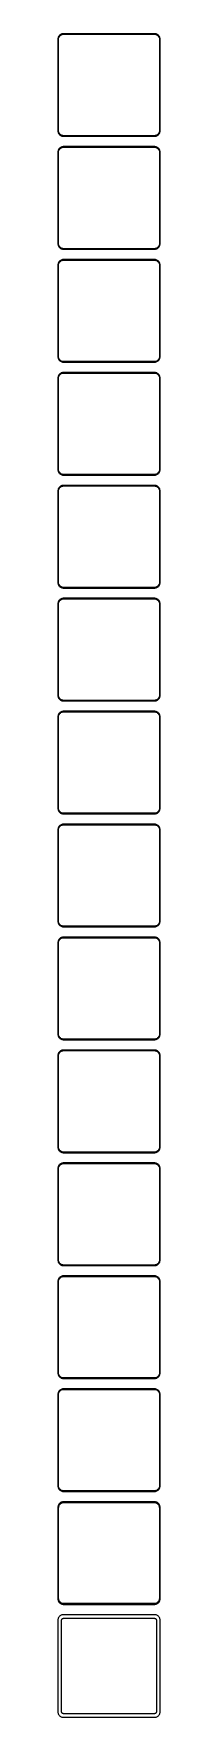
# Model space of a CAD drawing. Header units: metres. Extents: x -45 to 45, y 1440 to 2916.
import ezdxf

# ---------------------------------------------------------------- set-up
doc = ezdxf.new("R2010")
doc.units = ezdxf.units.M

msp = doc.modelspace()

# ---------------------------------------------------------------- linework, layer by layer
for p, q in [((-44.9606, 2911.63), (-45, 2911)), ((-45, 2911), (-45, 2831)), ((-44.8429, 2912.24), (-44.9606, 2911.63)), ((-44.6489, 2912.84), (-44.8429, 2912.24)), ((-44.3815, 2913.41), (-44.6489, 2912.84)), ((-44.5, 2910.75), (-44.4625, 2911.35)), ((-44.5, 2831.25), (-44.5, 2910.75)), ((-44.4625, 2911.35), (-44.3508, 2911.93)), ((-44.0451, 2913.94), (-44.3815, 2913.41)), ((-44.3508, 2911.93), (-44.1664, 2912.5)), ((-44.1664, 2912.5), (-43.9124, 2913.04)), ((-43.6448, 2914.42), (-44.0451, 2913.94)), ((-43.9124, 2913.04), (-43.5928, 2913.54)), ((-43.1871, 2914.85), (-43.6448, 2914.42)), ((-43.5928, 2913.54), (-43.2126, 2914)), ((-43.2126, 2914), (-42.7778, 2914.41)), ((-42.6791, 2915.22), (-43.1871, 2914.85)), ((-42.7778, 2914.41), (-42.2952, 2914.76)), ((-42.1289, 2915.52), (-42.6791, 2915.22)), ((-42.2952, 2914.76), (-41.7724, 2915.05)), ((-41.5451, 2915.76), (-42.1289, 2915.52)), ((-41.7724, 2915.05), (-41.2178, 2915.27)), ((-40.9369, 2915.91), (-41.5451, 2915.76)), ((-41.2178, 2915.27), (-40.6401, 2915.42)), ((-40.3139, 2915.99), (-40.9369, 2915.91)), ((-40.6401, 2915.42), (-40.0482, 2915.49)), ((40.3139, 2915.99), (-40.3139, 2915.99)), ((-40.0482, 2915.49), (40.0482, 2915.49)), ((40.0482, 2915.49), (40.6401, 2915.42)), ((40.9369, 2915.91), (40.3139, 2915.99)), ((40.6401, 2915.42), (41.2178, 2915.27)), ((41.5451, 2915.76), (40.9369, 2915.91)), ((41.2178, 2915.27), (41.7724, 2915.05)), ((42.1289, 2915.52), (41.5451, 2915.76)), ((41.7724, 2915.05), (42.2952, 2914.76)), ((42.6791, 2915.22), (42.1289, 2915.52)), ((42.2952, 2914.76), (42.7778, 2914.41)), ((43.1871, 2914.85), (42.6791, 2915.22)), ((42.7778, 2914.41), (43.2126, 2914)), ((43.6448, 2914.42), (43.1871, 2914.85)), ((43.2126, 2914), (43.5928, 2913.54)), ((43.5928, 2913.54), (43.9124, 2913.04)), ((44.0451, 2913.94), (43.6448, 2914.42)), ((43.9124, 2913.04), (44.1664, 2912.5)), ((44.3815, 2913.41), (44.0451, 2913.94)), ((44.1664, 2912.5), (44.3508, 2911.93)), ((44.3508, 2911.93), (44.4625, 2911.35)), ((44.6489, 2912.84), (44.3815, 2913.41)), ((44.4625, 2911.35), (44.5, 2910.75)), ((44.5, 2910.75), (44.5, 2831.25)), ((44.8429, 2912.24), (44.6489, 2912.84)), ((44.9606, 2911.63), (44.8429, 2912.24)), ((45, 2911), (44.9606, 2911.63)), ((45, 2831), (45, 2911)), ((-45, 2831), (-44.9606, 2830.37)), ((-44.9606, 2830.37), (-44.8429, 2829.76)), ((-44.8429, 2829.76), (-44.6489, 2829.16)), ((-44.6489, 2829.16), (-44.3815, 2828.59)), ((-44.4625, 2830.65), (-44.5, 2831.25)), ((-44.3508, 2830.07), (-44.4625, 2830.65)), ((-44.3815, 2828.59), (-44.0451, 2828.06)), ((-44.1664, 2829.5), (-44.3508, 2830.07)), ((-43.9124, 2828.96), (-44.1664, 2829.5)), ((-44.0451, 2828.06), (-43.6448, 2827.58)), ((-43.5928, 2828.46), (-43.9124, 2828.96)), ((-43.6448, 2827.58), (-43.1871, 2827.15)), ((-43.2126, 2828), (-43.5928, 2828.46)), ((-42.7778, 2827.59), (-43.2126, 2828)), ((-43.1871, 2827.15), (-42.6791, 2826.78)), ((-42.2952, 2827.24), (-42.7778, 2827.59)), ((-42.6791, 2826.78), (-42.1289, 2826.48)), ((-41.7724, 2826.95), (-42.2952, 2827.24)), ((-42.1289, 2826.48), (-41.5451, 2826.24)), ((-41.2178, 2826.73), (-41.7724, 2826.95)), ((-41.5451, 2826.24), (-40.9369, 2826.09)), ((-40.6401, 2826.58), (-41.2178, 2826.73)), ((-40.9369, 2826.09), (-40.3139, 2826.01)), ((-40.0482, 2826.51), (-40.6401, 2826.58)), ((-40.3139, 2826.01), (40.3139, 2826.01)), ((40.0482, 2826.51), (-40.0482, 2826.51)), ((40.6401, 2826.58), (40.0482, 2826.51)), ((40.3139, 2826.01), (40.9369, 2826.09)), ((41.2178, 2826.73), (40.6401, 2826.58)), ((40.9369, 2826.09), (41.5451, 2826.24)), ((41.7724, 2826.95), (41.2178, 2826.73)), ((41.5451, 2826.24), (42.1289, 2826.48)), ((42.2952, 2827.24), (41.7724, 2826.95)), ((42.1289, 2826.48), (42.6791, 2826.78)), ((42.7778, 2827.59), (42.2952, 2827.24)), ((42.6791, 2826.78), (43.1871, 2827.15)), ((43.2126, 2828), (42.7778, 2827.59)), ((43.1871, 2827.15), (43.6448, 2827.58)), ((43.5928, 2828.46), (43.2126, 2828)), ((43.9124, 2828.96), (43.5928, 2828.46)), ((43.6448, 2827.58), (44.0451, 2828.06)), ((44.1664, 2829.5), (43.9124, 2828.96)), ((44.0451, 2828.06), (44.3815, 2828.59)), ((44.3508, 2830.07), (44.1664, 2829.5)), ((44.4625, 2830.65), (44.3508, 2830.07)), ((44.3815, 2828.59), (44.6489, 2829.16)), ((44.5, 2831.25), (44.4625, 2830.65)), ((44.6489, 2829.16), (44.8429, 2829.76)), ((44.8429, 2829.76), (44.9606, 2830.37)), ((44.9606, 2830.37), (45, 2831)), ((-44.9606, 2812.63), (-45, 2812)), ((-45, 2812), (-45, 2732)), ((-44.8429, 2813.24), (-44.9606, 2812.63)), ((-44.6489, 2813.84), (-44.8429, 2813.24)), ((-44.3815, 2814.41), (-44.6489, 2813.84)), ((-44.5, 2811.75), (-44.4625, 2812.35)), ((-44.5, 2732.25), (-44.5, 2811.75)), ((-44.4625, 2812.35), (-44.3508, 2812.93)), ((-44.0451, 2814.94), (-44.3815, 2814.41)), ((-44.3508, 2812.93), (-44.1664, 2813.5)), ((-44.1664, 2813.5), (-43.9124, 2814.04)), ((-43.6448, 2815.42), (-44.0451, 2814.94)), ((-43.9124, 2814.04), (-43.5928, 2814.54)), ((-43.1871, 2815.85), (-43.6448, 2815.42)), ((-43.5928, 2814.54), (-43.2126, 2815)), ((-43.2126, 2815), (-42.7778, 2815.41)), ((-42.6791, 2816.22), (-43.1871, 2815.85)), ((-42.7778, 2815.41), (-42.2952, 2815.76)), ((-42.1289, 2816.52), (-42.6791, 2816.22)), ((-42.2952, 2815.76), (-41.7724, 2816.05)), ((-41.5451, 2816.76), (-42.1289, 2816.52)), ((-41.7724, 2816.05), (-41.2178, 2816.27)), ((-40.9369, 2816.91), (-41.5451, 2816.76)), ((-41.2178, 2816.27), (-40.6401, 2816.42)), ((-40.3139, 2816.99), (-40.9369, 2816.91)), ((-40.6401, 2816.42), (-40.0482, 2816.49)), ((40.3139, 2816.99), (-40.3139, 2816.99)), ((-40.0482, 2816.49), (40.0482, 2816.49)), ((40.0482, 2816.49), (40.6401, 2816.42)), ((40.9369, 2816.91), (40.3139, 2816.99)), ((40.6401, 2816.42), (41.2178, 2816.27)), ((41.5451, 2816.76), (40.9369, 2816.91)), ((41.2178, 2816.27), (41.7724, 2816.05)), ((42.1289, 2816.52), (41.5451, 2816.76)), ((41.7724, 2816.05), (42.2952, 2815.76)), ((42.6791, 2816.22), (42.1289, 2816.52)), ((42.2952, 2815.76), (42.7778, 2815.41)), ((43.1871, 2815.85), (42.6791, 2816.22)), ((42.7778, 2815.41), (43.2126, 2815)), ((43.6448, 2815.42), (43.1871, 2815.85)), ((43.2126, 2815), (43.5928, 2814.54)), ((43.5928, 2814.54), (43.9124, 2814.04)), ((44.0451, 2814.94), (43.6448, 2815.42)), ((43.9124, 2814.04), (44.1664, 2813.5)), ((44.3815, 2814.41), (44.0451, 2814.94)), ((44.1664, 2813.5), (44.3508, 2812.93)), ((44.3508, 2812.93), (44.4625, 2812.35)), ((44.6489, 2813.84), (44.3815, 2814.41)), ((44.4625, 2812.35), (44.5, 2811.75)), ((44.5, 2811.75), (44.5, 2732.25)), ((44.8429, 2813.24), (44.6489, 2813.84)), ((44.9606, 2812.63), (44.8429, 2813.24)), ((45, 2812), (44.9606, 2812.63)), ((45, 2732), (45, 2812)), ((-45, 2732), (-44.9606, 2731.37)), ((-44.9606, 2731.37), (-44.8429, 2730.76)), ((-44.8429, 2730.76), (-44.6489, 2730.16)), ((-44.4625, 2731.65), (-44.5, 2732.25)), ((-44.3508, 2731.07), (-44.4625, 2731.65)), ((-44.1664, 2730.5), (-44.3508, 2731.07)), ((44.3508, 2731.07), (44.1664, 2730.5)), ((44.4625, 2731.65), (44.3508, 2731.07)), ((44.5, 2732.25), (44.4625, 2731.65)), ((44.6489, 2730.16), (44.8429, 2730.76)), ((44.8429, 2730.76), (44.9606, 2731.37)), ((44.9606, 2731.37), (45, 2732)), ((-44.6489, 2730.16), (-44.3815, 2729.59)), ((-44.3815, 2729.59), (-44.0451, 2729.06)), ((-44.0451, 2715.94), (-44.3815, 2715.41)), ((-43.9124, 2729.96), (-44.1664, 2730.5)), ((-44.0451, 2729.06), (-43.6448, 2728.58)), ((-43.6448, 2716.42), (-44.0451, 2715.94)), ((-43.5928, 2729.46), (-43.9124, 2729.96)), ((-43.6448, 2728.58), (-43.1871, 2728.15)), ((-43.1871, 2716.85), (-43.6448, 2716.42)), ((-43.2126, 2729), (-43.5928, 2729.46)), ((-43.5928, 2715.54), (-43.2126, 2716)), ((-42.7778, 2728.59), (-43.2126, 2729)), ((-43.2126, 2716), (-42.7778, 2716.41)), ((-43.1871, 2728.15), (-42.6791, 2727.78)), ((-42.6791, 2717.22), (-43.1871, 2716.85)), ((-42.2952, 2728.24), (-42.7778, 2728.59)), ((-42.7778, 2716.41), (-42.2952, 2716.76)), ((-42.6791, 2727.78), (-42.1289, 2727.48)), ((-42.1289, 2717.52), (-42.6791, 2717.22)), ((-41.7724, 2727.95), (-42.2952, 2728.24)), ((-42.2952, 2716.76), (-41.7724, 2717.05)), ((-42.1289, 2727.48), (-41.5451, 2727.24)), ((-41.5451, 2717.76), (-42.1289, 2717.52)), ((-41.2178, 2727.73), (-41.7724, 2727.95)), ((-41.7724, 2717.05), (-41.2178, 2717.27)), ((-41.5451, 2727.24), (-40.9369, 2727.09)), ((-40.9369, 2717.91), (-41.5451, 2717.76)), ((-40.6401, 2727.58), (-41.2178, 2727.73)), ((-41.2178, 2717.27), (-40.6401, 2717.42)), ((-40.9369, 2727.09), (-40.3139, 2727.01)), ((-40.3139, 2717.99), (-40.9369, 2717.91)), ((-40.0482, 2727.51), (-40.6401, 2727.58)), ((-40.6401, 2717.42), (-40.0482, 2717.49)), ((-40.3139, 2727.01), (40.3139, 2727.01)), ((40.3139, 2717.99), (-40.3139, 2717.99)), ((40.0482, 2727.51), (-40.0482, 2727.51)), ((-40.0482, 2717.49), (40.0482, 2717.49)), ((40.6401, 2727.58), (40.0482, 2727.51)), ((40.0482, 2717.49), (40.6401, 2717.42)), ((40.3139, 2727.01), (40.9369, 2727.09)), ((40.9369, 2717.91), (40.3139, 2717.99)), ((41.2178, 2727.73), (40.6401, 2727.58)), ((40.6401, 2717.42), (41.2178, 2717.27)), ((40.9369, 2727.09), (41.5451, 2727.24)), ((41.5451, 2717.76), (40.9369, 2717.91)), ((41.7724, 2727.95), (41.2178, 2727.73)), ((41.2178, 2717.27), (41.7724, 2717.05)), ((41.5451, 2727.24), (42.1289, 2727.48)), ((42.1289, 2717.52), (41.5451, 2717.76)), ((42.2952, 2728.24), (41.7724, 2727.95)), ((41.7724, 2717.05), (42.2952, 2716.76)), ((42.1289, 2727.48), (42.6791, 2727.78)), ((42.6791, 2717.22), (42.1289, 2717.52)), ((42.7778, 2728.59), (42.2952, 2728.24)), ((42.2952, 2716.76), (42.7778, 2716.41)), ((42.6791, 2727.78), (43.1871, 2728.15)), ((43.1871, 2716.85), (42.6791, 2717.22)), ((43.2126, 2729), (42.7778, 2728.59)), ((42.7778, 2716.41), (43.2126, 2716)), ((43.1871, 2728.15), (43.6448, 2728.58)), ((43.6448, 2716.42), (43.1871, 2716.85)), ((43.5928, 2729.46), (43.2126, 2729)), ((43.2126, 2716), (43.5928, 2715.54)), ((43.9124, 2729.96), (43.5928, 2729.46)), ((43.6448, 2728.58), (44.0451, 2729.06)), ((44.0451, 2715.94), (43.6448, 2716.42)), ((44.1664, 2730.5), (43.9124, 2729.96)), ((44.0451, 2729.06), (44.3815, 2729.59)), ((44.3815, 2715.41), (44.0451, 2715.94)), ((44.3815, 2729.59), (44.6489, 2730.16)), ((-44.9606, 2713.63), (-45, 2713)), ((-45, 2713), (-45, 2633)), ((-44.8429, 2714.24), (-44.9606, 2713.63)), ((-44.6489, 2714.84), (-44.8429, 2714.24)), ((-44.3815, 2715.41), (-44.6489, 2714.84)), ((-44.5, 2712.75), (-44.4625, 2713.35)), ((-44.5, 2633.25), (-44.5, 2712.75)), ((-44.4625, 2713.35), (-44.3508, 2713.93)), ((-44.3508, 2713.93), (-44.1664, 2714.5)), ((-44.1664, 2714.5), (-43.9124, 2715.04)), ((-43.9124, 2715.04), (-43.5928, 2715.54)), ((43.5928, 2715.54), (43.9124, 2715.04)), ((43.9124, 2715.04), (44.1664, 2714.5)), ((44.1664, 2714.5), (44.3508, 2713.93)), ((44.3508, 2713.93), (44.4625, 2713.35)), ((44.6489, 2714.84), (44.3815, 2715.41)), ((44.4625, 2713.35), (44.5, 2712.75)), ((44.5, 2712.75), (44.5, 2633.25)), ((44.8429, 2714.24), (44.6489, 2714.84)), ((44.9606, 2713.63), (44.8429, 2714.24)), ((45, 2713), (44.9606, 2713.63)), ((45, 2633), (45, 2713)), ((-45, 2633), (-44.9606, 2632.37)), ((-44.9606, 2632.37), (-44.8429, 2631.76)), ((-44.8429, 2631.76), (-44.6489, 2631.16)), ((-44.6489, 2631.16), (-44.3815, 2630.59)), ((-44.4625, 2632.65), (-44.5, 2633.25)), ((-44.3508, 2632.07), (-44.4625, 2632.65)), ((-44.3815, 2630.59), (-44.0451, 2630.06)), ((-44.1664, 2631.5), (-44.3508, 2632.07)), ((-43.9124, 2630.96), (-44.1664, 2631.5)), ((-44.0451, 2630.06), (-43.6448, 2629.58)), ((-43.5928, 2630.46), (-43.9124, 2630.96)), ((-43.6448, 2629.58), (-43.1871, 2629.15)), ((-43.2126, 2630), (-43.5928, 2630.46)), ((-42.7778, 2629.59), (-43.2126, 2630)), ((-43.1871, 2629.15), (-42.6791, 2628.78)), ((-42.2952, 2629.24), (-42.7778, 2629.59)), ((-42.6791, 2628.78), (-42.1289, 2628.48)), ((-41.7724, 2628.95), (-42.2952, 2629.24)), ((-42.1289, 2628.48), (-41.5451, 2628.24)), ((-41.2178, 2628.73), (-41.7724, 2628.95)), ((-41.5451, 2628.24), (-40.9369, 2628.09)), ((-40.6401, 2628.58), (-41.2178, 2628.73)), ((-40.9369, 2628.09), (-40.3139, 2628.01)), ((-40.0482, 2628.51), (-40.6401, 2628.58)), ((-40.3139, 2628.01), (40.3139, 2628.01)), ((40.0482, 2628.51), (-40.0482, 2628.51)), ((40.6401, 2628.58), (40.0482, 2628.51)), ((40.3139, 2628.01), (40.9369, 2628.09)), ((41.2178, 2628.73), (40.6401, 2628.58)), ((40.9369, 2628.09), (41.5451, 2628.24)), ((41.7724, 2628.95), (41.2178, 2628.73)), ((41.5451, 2628.24), (42.1289, 2628.48)), ((42.2952, 2629.24), (41.7724, 2628.95)), ((42.1289, 2628.48), (42.6791, 2628.78)), ((42.7778, 2629.59), (42.2952, 2629.24)), ((42.6791, 2628.78), (43.1871, 2629.15)), ((43.2126, 2630), (42.7778, 2629.59)), ((43.1871, 2629.15), (43.6448, 2629.58)), ((43.5928, 2630.46), (43.2126, 2630)), ((43.9124, 2630.96), (43.5928, 2630.46)), ((43.6448, 2629.58), (44.0451, 2630.06)), ((44.1664, 2631.5), (43.9124, 2630.96)), ((44.0451, 2630.06), (44.3815, 2630.59)), ((44.3508, 2632.07), (44.1664, 2631.5)), ((44.4625, 2632.65), (44.3508, 2632.07)), ((44.3815, 2630.59), (44.6489, 2631.16)), ((44.5, 2633.25), (44.4625, 2632.65)), ((44.6489, 2631.16), (44.8429, 2631.76)), ((44.8429, 2631.76), (44.9606, 2632.37)), ((44.9606, 2632.37), (45, 2633)), ((-44.9606, 2614.63), (-45, 2614)), ((-45, 2614), (-45, 2534)), ((-44.8429, 2615.24), (-44.9606, 2614.63)), ((-44.6489, 2615.84), (-44.8429, 2615.24)), ((-44.3815, 2616.41), (-44.6489, 2615.84)), ((-44.5, 2613.75), (-44.4625, 2614.35)), ((-44.5, 2534.25), (-44.5, 2613.75)), ((-44.4625, 2614.35), (-44.3508, 2614.93)), ((-44.0451, 2616.94), (-44.3815, 2616.41)), ((-44.3508, 2614.93), (-44.1664, 2615.5)), ((-44.1664, 2615.5), (-43.9124, 2616.04)), ((-43.6448, 2617.42), (-44.0451, 2616.94)), ((-43.9124, 2616.04), (-43.5928, 2616.54)), ((-43.1871, 2617.85), (-43.6448, 2617.42)), ((-43.5928, 2616.54), (-43.2126, 2617)), ((-43.2126, 2617), (-42.7778, 2617.41)), ((-42.6791, 2618.22), (-43.1871, 2617.85)), ((-42.7778, 2617.41), (-42.2952, 2617.76)), ((-42.1289, 2618.52), (-42.6791, 2618.22)), ((-42.2952, 2617.76), (-41.7724, 2618.05)), ((-41.5451, 2618.76), (-42.1289, 2618.52)), ((-41.7724, 2618.05), (-41.2178, 2618.27)), ((-40.9369, 2618.91), (-41.5451, 2618.76)), ((-41.2178, 2618.27), (-40.6401, 2618.42)), ((-40.3139, 2618.99), (-40.9369, 2618.91)), ((-40.6401, 2618.42), (-40.0482, 2618.49)), ((40.3139, 2618.99), (-40.3139, 2618.99)), ((-40.0482, 2618.49), (40.0482, 2618.49)), ((40.0482, 2618.49), (40.6401, 2618.42)), ((40.9369, 2618.91), (40.3139, 2618.99)), ((40.6401, 2618.42), (41.2178, 2618.27)), ((41.5451, 2618.76), (40.9369, 2618.91)), ((41.2178, 2618.27), (41.7724, 2618.05)), ((42.1289, 2618.52), (41.5451, 2618.76)), ((41.7724, 2618.05), (42.2952, 2617.76)), ((42.6791, 2618.22), (42.1289, 2618.52)), ((42.2952, 2617.76), (42.7778, 2617.41)), ((43.1871, 2617.85), (42.6791, 2618.22)), ((42.7778, 2617.41), (43.2126, 2617)), ((43.6448, 2617.42), (43.1871, 2617.85)), ((43.2126, 2617), (43.5928, 2616.54)), ((43.5928, 2616.54), (43.9124, 2616.04)), ((44.0451, 2616.94), (43.6448, 2617.42)), ((43.9124, 2616.04), (44.1664, 2615.5)), ((44.3815, 2616.41), (44.0451, 2616.94)), ((44.1664, 2615.5), (44.3508, 2614.93)), ((44.3508, 2614.93), (44.4625, 2614.35)), ((44.6489, 2615.84), (44.3815, 2616.41)), ((44.4625, 2614.35), (44.5, 2613.75)), ((44.5, 2613.75), (44.5, 2534.25)), ((44.8429, 2615.24), (44.6489, 2615.84)), ((44.9606, 2614.63), (44.8429, 2615.24)), ((45, 2614), (44.9606, 2614.63)), ((45, 2534), (45, 2614)), ((-45, 2534), (-44.9606, 2533.37)), ((-44.9606, 2533.37), (-44.8429, 2532.76)), ((-44.8429, 2532.76), (-44.6489, 2532.16)), ((-44.6489, 2532.16), (-44.3815, 2531.59)), ((-44.4625, 2533.65), (-44.5, 2534.25)), ((-44.3508, 2533.07), (-44.4625, 2533.65)), ((-44.3815, 2531.59), (-44.0451, 2531.06)), ((-44.1664, 2532.5), (-44.3508, 2533.07)), ((-43.9124, 2531.96), (-44.1664, 2532.5)), ((-44.0451, 2531.06), (-43.6448, 2530.58)), ((-43.5928, 2531.46), (-43.9124, 2531.96)), ((-43.6448, 2530.58), (-43.1871, 2530.15)), ((-43.2126, 2531), (-43.5928, 2531.46)), ((-42.7778, 2530.59), (-43.2126, 2531)), ((-43.1871, 2530.15), (-42.6791, 2529.78)), ((-42.2952, 2530.24), (-42.7778, 2530.59)), ((-42.6791, 2529.78), (-42.1289, 2529.48)), ((-41.7724, 2529.95), (-42.2952, 2530.24)), ((-42.1289, 2529.48), (-41.5451, 2529.24)), ((-41.2178, 2529.73), (-41.7724, 2529.95)), ((-41.5451, 2529.24), (-40.9369, 2529.09)), ((-40.6401, 2529.58), (-41.2178, 2529.73)), ((-40.9369, 2529.09), (-40.3139, 2529.01)), ((-40.0482, 2529.51), (-40.6401, 2529.58)), ((-40.3139, 2529.01), (40.3139, 2529.01)), ((40.0482, 2529.51), (-40.0482, 2529.51)), ((40.6401, 2529.58), (40.0482, 2529.51)), ((40.3139, 2529.01), (40.9369, 2529.09)), ((41.2178, 2529.73), (40.6401, 2529.58)), ((40.9369, 2529.09), (41.5451, 2529.24)), ((41.7724, 2529.95), (41.2178, 2529.73)), ((41.5451, 2529.24), (42.1289, 2529.48)), ((42.2952, 2530.24), (41.7724, 2529.95)), ((42.1289, 2529.48), (42.6791, 2529.78)), ((42.7778, 2530.59), (42.2952, 2530.24)), ((42.6791, 2529.78), (43.1871, 2530.15)), ((43.2126, 2531), (42.7778, 2530.59)), ((43.1871, 2530.15), (43.6448, 2530.58)), ((43.5928, 2531.46), (43.2126, 2531)), ((43.9124, 2531.96), (43.5928, 2531.46)), ((43.6448, 2530.58), (44.0451, 2531.06)), ((44.1664, 2532.5), (43.9124, 2531.96)), ((44.0451, 2531.06), (44.3815, 2531.59)), ((44.3508, 2533.07), (44.1664, 2532.5)), ((44.4625, 2533.65), (44.3508, 2533.07)), ((44.3815, 2531.59), (44.6489, 2532.16)), ((44.5, 2534.25), (44.4625, 2533.65)), ((44.6489, 2532.16), (44.8429, 2532.76)), ((44.8429, 2532.76), (44.9606, 2533.37)), ((44.9606, 2533.37), (45, 2534)), ((-44.9606, 2515.63), (-45, 2515)), ((-45, 2515), (-45, 2435)), ((-44.8429, 2516.24), (-44.9606, 2515.63)), ((-44.6489, 2516.84), (-44.8429, 2516.24)), ((-44.3815, 2517.41), (-44.6489, 2516.84)), ((-44.5, 2514.75), (-44.4625, 2515.35)), ((-44.5, 2435.25), (-44.5, 2514.75)), ((-44.4625, 2515.35), (-44.3508, 2515.93)), ((-44.0451, 2517.94), (-44.3815, 2517.41)), ((-44.3508, 2515.93), (-44.1664, 2516.5)), ((-44.1664, 2516.5), (-43.9124, 2517.04)), ((-43.6448, 2518.42), (-44.0451, 2517.94)), ((-43.9124, 2517.04), (-43.5928, 2517.54)), ((-43.1871, 2518.85), (-43.6448, 2518.42)), ((-43.5928, 2517.54), (-43.2126, 2518)), ((-43.2126, 2518), (-42.7778, 2518.41)), ((-42.6791, 2519.22), (-43.1871, 2518.85)), ((-42.7778, 2518.41), (-42.2952, 2518.76)), ((-42.1289, 2519.52), (-42.6791, 2519.22)), ((-42.2952, 2518.76), (-41.7724, 2519.05)), ((-41.5451, 2519.76), (-42.1289, 2519.52)), ((-41.7724, 2519.05), (-41.2178, 2519.27)), ((-40.9369, 2519.91), (-41.5451, 2519.76)), ((-41.2178, 2519.27), (-40.6401, 2519.42)), ((-40.3139, 2519.99), (-40.9369, 2519.91)), ((-40.6401, 2519.42), (-40.0482, 2519.49)), ((40.3139, 2519.99), (-40.3139, 2519.99)), ((-40.0482, 2519.49), (40.0482, 2519.49)), ((40.0482, 2519.49), (40.6401, 2519.42)), ((40.9369, 2519.91), (40.3139, 2519.99)), ((40.6401, 2519.42), (41.2178, 2519.27)), ((41.5451, 2519.76), (40.9369, 2519.91)), ((41.2178, 2519.27), (41.7724, 2519.05)), ((42.1289, 2519.52), (41.5451, 2519.76)), ((41.7724, 2519.05), (42.2952, 2518.76)), ((42.6791, 2519.22), (42.1289, 2519.52)), ((42.2952, 2518.76), (42.7778, 2518.41)), ((43.1871, 2518.85), (42.6791, 2519.22)), ((42.7778, 2518.41), (43.2126, 2518)), ((43.6448, 2518.42), (43.1871, 2518.85)), ((43.2126, 2518), (43.5928, 2517.54)), ((43.5928, 2517.54), (43.9124, 2517.04)), ((44.0451, 2517.94), (43.6448, 2518.42)), ((43.9124, 2517.04), (44.1664, 2516.5)), ((44.3815, 2517.41), (44.0451, 2517.94)), ((44.1664, 2516.5), (44.3508, 2515.93)), ((44.3508, 2515.93), (44.4625, 2515.35)), ((44.6489, 2516.84), (44.3815, 2517.41)), ((44.4625, 2515.35), (44.5, 2514.75)), ((44.5, 2514.75), (44.5, 2435.25)), ((44.8429, 2516.24), (44.6489, 2516.84)), ((44.9606, 2515.63), (44.8429, 2516.24)), ((45, 2515), (44.9606, 2515.63)), ((45, 2435), (45, 2515)), ((-45, 2435), (-44.9606, 2434.37)), ((-44.9606, 2434.37), (-44.8429, 2433.76)), ((-44.8429, 2433.76), (-44.6489, 2433.16)), ((-44.6489, 2433.16), (-44.3815, 2432.59)), ((-44.4625, 2434.65), (-44.5, 2435.25)), ((-44.3508, 2434.07), (-44.4625, 2434.65)), ((-44.3815, 2432.59), (-44.0451, 2432.06)), ((-44.1664, 2433.5), (-44.3508, 2434.07)), ((-43.9124, 2432.96), (-44.1664, 2433.5)), ((-44.0451, 2432.06), (-43.6448, 2431.58)), ((-43.5928, 2432.46), (-43.9124, 2432.96)), ((-43.6448, 2431.58), (-43.1871, 2431.15)), ((-43.2126, 2432), (-43.5928, 2432.46)), ((-42.7778, 2431.59), (-43.2126, 2432)), ((-43.1871, 2431.15), (-42.6791, 2430.78)), ((-42.2952, 2431.24), (-42.7778, 2431.59)), ((-42.6791, 2430.78), (-42.1289, 2430.48)), ((-41.7724, 2430.95), (-42.2952, 2431.24)), ((-42.1289, 2430.48), (-41.5451, 2430.24)), ((-41.5451, 2420.76), (-42.1289, 2420.52)), ((-41.2178, 2430.73), (-41.7724, 2430.95)), ((-41.5451, 2430.24), (-40.9369, 2430.09)), ((-40.9369, 2420.91), (-41.5451, 2420.76)), ((-40.6401, 2430.58), (-41.2178, 2430.73)), ((-40.9369, 2430.09), (-40.3139, 2430.01)), ((-40.3139, 2420.99), (-40.9369, 2420.91)), ((-40.0482, 2430.51), (-40.6401, 2430.58)), ((-40.3139, 2430.01), (40.3139, 2430.01)), ((40.3139, 2420.99), (-40.3139, 2420.99)), ((40.0482, 2430.51), (-40.0482, 2430.51)), ((40.6401, 2430.58), (40.0482, 2430.51)), ((40.3139, 2430.01), (40.9369, 2430.09)), ((40.9369, 2420.91), (40.3139, 2420.99)), ((41.2178, 2430.73), (40.6401, 2430.58)), ((40.9369, 2430.09), (41.5451, 2430.24)), ((41.5451, 2420.76), (40.9369, 2420.91)), ((41.7724, 2430.95), (41.2178, 2430.73)), ((41.5451, 2430.24), (42.1289, 2430.48)), ((42.1289, 2420.52), (41.5451, 2420.76)), ((42.2952, 2431.24), (41.7724, 2430.95)), ((42.1289, 2430.48), (42.6791, 2430.78)), ((42.7778, 2431.59), (42.2952, 2431.24)), ((42.6791, 2430.78), (43.1871, 2431.15)), ((43.2126, 2432), (42.7778, 2431.59)), ((43.1871, 2431.15), (43.6448, 2431.58)), ((43.5928, 2432.46), (43.2126, 2432)), ((43.9124, 2432.96), (43.5928, 2432.46)), ((43.6448, 2431.58), (44.0451, 2432.06)), ((44.1664, 2433.5), (43.9124, 2432.96)), ((44.0451, 2432.06), (44.3815, 2432.59)), ((44.3508, 2434.07), (44.1664, 2433.5)), ((44.4625, 2434.65), (44.3508, 2434.07)), ((44.3815, 2432.59), (44.6489, 2433.16)), ((44.5, 2435.25), (44.4625, 2434.65)), ((44.6489, 2433.16), (44.8429, 2433.76)), ((44.8429, 2433.76), (44.9606, 2434.37)), ((44.9606, 2434.37), (45, 2435)), ((-44.9606, 2416.63), (-45, 2416)), ((-45, 2416), (-45, 2336)), ((-44.8429, 2417.24), (-44.9606, 2416.63)), ((-44.6489, 2417.84), (-44.8429, 2417.24)), ((-44.3815, 2418.41), (-44.6489, 2417.84)), ((-44.5, 2415.75), (-44.4625, 2416.35)), ((-44.5, 2336.25), (-44.5, 2415.75)), ((-44.4625, 2416.35), (-44.3508, 2416.93)), ((-44.0451, 2418.94), (-44.3815, 2418.41)), ((-44.3508, 2416.93), (-44.1664, 2417.5)), ((-44.1664, 2417.5), (-43.9124, 2418.04)), ((-43.6448, 2419.42), (-44.0451, 2418.94)), ((-43.9124, 2418.04), (-43.5928, 2418.54)), ((-43.1871, 2419.85), (-43.6448, 2419.42)), ((-43.5928, 2418.54), (-43.2126, 2419)), ((-43.2126, 2419), (-42.7778, 2419.41)), ((-42.6791, 2420.22), (-43.1871, 2419.85)), ((-42.7778, 2419.41), (-42.2952, 2419.76)), ((-42.1289, 2420.52), (-42.6791, 2420.22)), ((-42.2952, 2419.76), (-41.7724, 2420.05)), ((-41.7724, 2420.05), (-41.2178, 2420.27)), ((-41.2178, 2420.27), (-40.6401, 2420.42)), ((-40.6401, 2420.42), (-40.0482, 2420.49)), ((-40.0482, 2420.49), (40.0482, 2420.49)), ((40.0482, 2420.49), (40.6401, 2420.42)), ((40.6401, 2420.42), (41.2178, 2420.27)), ((41.2178, 2420.27), (41.7724, 2420.05)), ((41.7724, 2420.05), (42.2952, 2419.76)), ((42.6791, 2420.22), (42.1289, 2420.52)), ((42.2952, 2419.76), (42.7778, 2419.41)), ((43.1871, 2419.85), (42.6791, 2420.22)), ((42.7778, 2419.41), (43.2126, 2419)), ((43.6448, 2419.42), (43.1871, 2419.85)), ((43.2126, 2419), (43.5928, 2418.54)), ((43.5928, 2418.54), (43.9124, 2418.04)), ((44.0451, 2418.94), (43.6448, 2419.42)), ((43.9124, 2418.04), (44.1664, 2417.5)), ((44.3815, 2418.41), (44.0451, 2418.94)), ((44.1664, 2417.5), (44.3508, 2416.93)), ((44.3508, 2416.93), (44.4625, 2416.35)), ((44.6489, 2417.84), (44.3815, 2418.41)), ((44.4625, 2416.35), (44.5, 2415.75)), ((44.5, 2415.75), (44.5, 2336.25)), ((44.8429, 2417.24), (44.6489, 2417.84)), ((44.9606, 2416.63), (44.8429, 2417.24)), ((45, 2416), (44.9606, 2416.63)), ((45, 2336), (45, 2416)), ((-45, 2336), (-44.9606, 2335.37)), ((-44.9606, 2335.37), (-44.8429, 2334.76)), ((-44.8429, 2334.76), (-44.6489, 2334.16)), ((-44.6489, 2334.16), (-44.3815, 2333.59)), ((-44.4625, 2335.65), (-44.5, 2336.25)), ((-44.3508, 2335.07), (-44.4625, 2335.65)), ((-44.3815, 2333.59), (-44.0451, 2333.06)), ((-44.1664, 2334.5), (-44.3508, 2335.07)), ((-43.9124, 2333.96), (-44.1664, 2334.5)), ((-44.0451, 2333.06), (-43.6448, 2332.58)), ((-43.5928, 2333.46), (-43.9124, 2333.96)), ((-43.6448, 2332.58), (-43.1871, 2332.15)), ((-43.2126, 2333), (-43.5928, 2333.46)), ((-42.7778, 2332.59), (-43.2126, 2333)), ((-43.1871, 2332.15), (-42.6791, 2331.78)), ((-42.2952, 2332.24), (-42.7778, 2332.59)), ((-41.7724, 2331.95), (-42.2952, 2332.24)), ((42.2952, 2332.24), (41.7724, 2331.95)), ((42.7778, 2332.59), (42.2952, 2332.24)), ((42.6791, 2331.78), (43.1871, 2332.15)), ((43.2126, 2333), (42.7778, 2332.59)), ((43.1871, 2332.15), (43.6448, 2332.58)), ((43.5928, 2333.46), (43.2126, 2333)), ((43.9124, 2333.96), (43.5928, 2333.46)), ((43.6448, 2332.58), (44.0451, 2333.06)), ((44.1664, 2334.5), (43.9124, 2333.96)), ((44.0451, 2333.06), (44.3815, 2333.59)), ((44.3508, 2335.07), (44.1664, 2334.5)), ((44.4625, 2335.65), (44.3508, 2335.07)), ((44.3815, 2333.59), (44.6489, 2334.16)), ((44.5, 2336.25), (44.4625, 2335.65)), ((44.6489, 2334.16), (44.8429, 2334.76)), ((44.8429, 2334.76), (44.9606, 2335.37)), ((44.9606, 2335.37), (45, 2336)), ((-44.9606, 2317.63), (-45, 2317)), ((-44.8429, 2318.24), (-44.9606, 2317.63)), ((-44.6489, 2318.84), (-44.8429, 2318.24)), ((-44.3815, 2319.41), (-44.6489, 2318.84)), ((-44.5, 2316.75), (-44.4625, 2317.35)), ((-44.4625, 2317.35), (-44.3508, 2317.93)), ((-44.0451, 2319.94), (-44.3815, 2319.41)), ((-44.3508, 2317.93), (-44.1664, 2318.5)), ((-44.1664, 2318.5), (-43.9124, 2319.04)), ((-43.6448, 2320.42), (-44.0451, 2319.94)), ((-43.9124, 2319.04), (-43.5928, 2319.54)), ((-43.1871, 2320.85), (-43.6448, 2320.42)), ((-43.5928, 2319.54), (-43.2126, 2320)), ((-43.2126, 2320), (-42.7778, 2320.41)), ((-42.6791, 2321.22), (-43.1871, 2320.85)), ((-42.7778, 2320.41), (-42.2952, 2320.76)), ((-42.6791, 2331.78), (-42.1289, 2331.48)), ((-42.1289, 2321.52), (-42.6791, 2321.22)), ((-42.2952, 2320.76), (-41.7724, 2321.05)), ((-42.1289, 2331.48), (-41.5451, 2331.24)), ((-41.5451, 2321.76), (-42.1289, 2321.52)), ((-41.2178, 2331.73), (-41.7724, 2331.95)), ((-41.7724, 2321.05), (-41.2178, 2321.27)), ((-41.5451, 2331.24), (-40.9369, 2331.09)), ((-40.9369, 2321.91), (-41.5451, 2321.76)), ((-40.6401, 2331.58), (-41.2178, 2331.73)), ((-41.2178, 2321.27), (-40.6401, 2321.42)), ((-40.9369, 2331.09), (-40.3139, 2331.01)), ((-40.3139, 2321.99), (-40.9369, 2321.91)), ((-40.0482, 2331.51), (-40.6401, 2331.58)), ((-40.6401, 2321.42), (-40.0482, 2321.49)), ((-40.3139, 2331.01), (40.3139, 2331.01)), ((40.3139, 2321.99), (-40.3139, 2321.99)), ((40.0482, 2331.51), (-40.0482, 2331.51)), ((-40.0482, 2321.49), (40.0482, 2321.49)), ((40.6401, 2331.58), (40.0482, 2331.51)), ((40.0482, 2321.49), (40.6401, 2321.42)), ((40.3139, 2331.01), (40.9369, 2331.09)), ((40.9369, 2321.91), (40.3139, 2321.99)), ((41.2178, 2331.73), (40.6401, 2331.58)), ((40.6401, 2321.42), (41.2178, 2321.27)), ((40.9369, 2331.09), (41.5451, 2331.24)), ((41.5451, 2321.76), (40.9369, 2321.91)), ((41.7724, 2331.95), (41.2178, 2331.73)), ((41.2178, 2321.27), (41.7724, 2321.05)), ((41.5451, 2331.24), (42.1289, 2331.48)), ((42.1289, 2321.52), (41.5451, 2321.76)), ((41.7724, 2321.05), (42.2952, 2320.76)), ((42.1289, 2331.48), (42.6791, 2331.78)), ((42.6791, 2321.22), (42.1289, 2321.52)), ((42.2952, 2320.76), (42.7778, 2320.41)), ((43.1871, 2320.85), (42.6791, 2321.22)), ((42.7778, 2320.41), (43.2126, 2320)), ((43.6448, 2320.42), (43.1871, 2320.85)), ((43.2126, 2320), (43.5928, 2319.54)), ((43.5928, 2319.54), (43.9124, 2319.04)), ((44.0451, 2319.94), (43.6448, 2320.42)), ((43.9124, 2319.04), (44.1664, 2318.5)), ((44.3815, 2319.41), (44.0451, 2319.94)), ((44.1664, 2318.5), (44.3508, 2317.93)), ((44.3508, 2317.93), (44.4625, 2317.35)), ((44.6489, 2318.84), (44.3815, 2319.41)), ((44.4625, 2317.35), (44.5, 2316.75)), ((44.8429, 2318.24), (44.6489, 2318.84)), ((44.9606, 2317.63), (44.8429, 2318.24)), ((45, 2317), (44.9606, 2317.63)), ((-45, 2317), (-45, 2237)), ((-44.5, 2237.25), (-44.5, 2316.75)), ((44.5, 2316.75), (44.5, 2237.25)), ((45, 2237), (45, 2317)), ((-45, 2237), (-44.9606, 2236.37)), ((-44.9606, 2236.37), (-44.8429, 2235.76)), ((-44.8429, 2235.76), (-44.6489, 2235.16)), ((-44.6489, 2235.16), (-44.3815, 2234.59)), ((-44.4625, 2236.65), (-44.5, 2237.25)), ((-44.3508, 2236.07), (-44.4625, 2236.65)), ((-44.3815, 2234.59), (-44.0451, 2234.06)), ((-44.1664, 2235.5), (-44.3508, 2236.07)), ((-43.9124, 2234.96), (-44.1664, 2235.5)), ((-44.0451, 2234.06), (-43.6448, 2233.58)), ((-43.5928, 2234.46), (-43.9124, 2234.96)), ((-43.6448, 2233.58), (-43.1871, 2233.15)), ((-43.2126, 2234), (-43.5928, 2234.46)), ((-42.7778, 2233.59), (-43.2126, 2234)), ((-43.1871, 2233.15), (-42.6791, 2232.78)), ((-42.2952, 2233.24), (-42.7778, 2233.59)), ((-42.6791, 2232.78), (-42.1289, 2232.48)), ((-41.7724, 2232.95), (-42.2952, 2233.24)), ((-42.1289, 2232.48), (-41.5451, 2232.24)), ((-41.2178, 2232.73), (-41.7724, 2232.95)), ((-41.5451, 2232.24), (-40.9369, 2232.09)), ((-40.6401, 2232.58), (-41.2178, 2232.73)), ((-40.9369, 2232.09), (-40.3139, 2232.01)), ((-40.0482, 2232.51), (-40.6401, 2232.58)), ((-40.3139, 2232.01), (40.3139, 2232.01)), ((40.0482, 2232.51), (-40.0482, 2232.51)), ((40.6401, 2232.58), (40.0482, 2232.51)), ((40.3139, 2232.01), (40.9369, 2232.09)), ((41.2178, 2232.73), (40.6401, 2232.58)), ((40.9369, 2232.09), (41.5451, 2232.24)), ((41.7724, 2232.95), (41.2178, 2232.73)), ((41.5451, 2232.24), (42.1289, 2232.48)), ((42.2952, 2233.24), (41.7724, 2232.95)), ((42.1289, 2232.48), (42.6791, 2232.78)), ((42.7778, 2233.59), (42.2952, 2233.24)), ((42.6791, 2232.78), (43.1871, 2233.15)), ((43.2126, 2234), (42.7778, 2233.59)), ((43.1871, 2233.15), (43.6448, 2233.58)), ((43.5928, 2234.46), (43.2126, 2234)), ((43.9124, 2234.96), (43.5928, 2234.46)), ((43.6448, 2233.58), (44.0451, 2234.06)), ((44.1664, 2235.5), (43.9124, 2234.96)), ((44.0451, 2234.06), (44.3815, 2234.59)), ((44.3508, 2236.07), (44.1664, 2235.5)), ((44.4625, 2236.65), (44.3508, 2236.07)), ((44.3815, 2234.59), (44.6489, 2235.16)), ((44.5, 2237.25), (44.4625, 2236.65)), ((44.6489, 2235.16), (44.8429, 2235.76)), ((44.8429, 2235.76), (44.9606, 2236.37)), ((44.9606, 2236.37), (45, 2237)), ((-44.9606, 2218.63), (-45, 2218)), ((-45, 2218), (-45, 2138)), ((-44.8429, 2219.24), (-44.9606, 2218.63)), ((-44.6489, 2219.84), (-44.8429, 2219.24)), ((-44.3815, 2220.41), (-44.6489, 2219.84)), ((-44.5, 2217.75), (-44.4625, 2218.35)), ((-44.5, 2138.25), (-44.5, 2217.75)), ((-44.4625, 2218.35), (-44.3508, 2218.93)), ((-44.0451, 2220.94), (-44.3815, 2220.41)), ((-44.3508, 2218.93), (-44.1664, 2219.5)), ((-44.1664, 2219.5), (-43.9124, 2220.04)), ((-43.6448, 2221.42), (-44.0451, 2220.94)), ((-43.9124, 2220.04), (-43.5928, 2220.54)), ((-43.1871, 2221.85), (-43.6448, 2221.42)), ((-43.5928, 2220.54), (-43.2126, 2221)), ((-43.2126, 2221), (-42.7778, 2221.41)), ((-42.6791, 2222.22), (-43.1871, 2221.85)), ((-42.7778, 2221.41), (-42.2952, 2221.76)), ((-42.1289, 2222.52), (-42.6791, 2222.22)), ((-42.2952, 2221.76), (-41.7724, 2222.05)), ((-41.5451, 2222.76), (-42.1289, 2222.52)), ((-41.7724, 2222.05), (-41.2178, 2222.27)), ((-40.9369, 2222.91), (-41.5451, 2222.76)), ((-41.2178, 2222.27), (-40.6401, 2222.42)), ((-40.3139, 2222.99), (-40.9369, 2222.91)), ((-40.6401, 2222.42), (-40.0482, 2222.49)), ((40.3139, 2222.99), (-40.3139, 2222.99)), ((-40.0482, 2222.49), (40.0482, 2222.49)), ((40.0482, 2222.49), (40.6401, 2222.42)), ((40.9369, 2222.91), (40.3139, 2222.99)), ((40.6401, 2222.42), (41.2178, 2222.27)), ((41.5451, 2222.76), (40.9369, 2222.91)), ((41.2178, 2222.27), (41.7724, 2222.05)), ((42.1289, 2222.52), (41.5451, 2222.76)), ((41.7724, 2222.05), (42.2952, 2221.76)), ((42.6791, 2222.22), (42.1289, 2222.52)), ((42.2952, 2221.76), (42.7778, 2221.41)), ((43.1871, 2221.85), (42.6791, 2222.22)), ((42.7778, 2221.41), (43.2126, 2221)), ((43.6448, 2221.42), (43.1871, 2221.85)), ((43.2126, 2221), (43.5928, 2220.54)), ((43.5928, 2220.54), (43.9124, 2220.04)), ((44.0451, 2220.94), (43.6448, 2221.42)), ((43.9124, 2220.04), (44.1664, 2219.5)), ((44.3815, 2220.41), (44.0451, 2220.94)), ((44.1664, 2219.5), (44.3508, 2218.93)), ((44.3508, 2218.93), (44.4625, 2218.35)), ((44.6489, 2219.84), (44.3815, 2220.41)), ((44.4625, 2218.35), (44.5, 2217.75)), ((44.5, 2217.75), (44.5, 2138.25)), ((44.8429, 2219.24), (44.6489, 2219.84)), ((44.9606, 2218.63), (44.8429, 2219.24)), ((45, 2218), (44.9606, 2218.63)), ((45, 2138), (45, 2218)), ((-45, 2138), (-44.9606, 2137.37)), ((-44.9606, 2137.37), (-44.8429, 2136.76)), ((-44.8429, 2136.76), (-44.6489, 2136.16)), ((-44.6489, 2136.16), (-44.3815, 2135.59)), ((-44.4625, 2137.65), (-44.5, 2138.25)), ((-44.3508, 2137.07), (-44.4625, 2137.65)), ((-44.3815, 2135.59), (-44.0451, 2135.06)), ((-44.1664, 2136.5), (-44.3508, 2137.07)), ((-43.9124, 2135.96), (-44.1664, 2136.5)), ((-44.0451, 2135.06), (-43.6448, 2134.58)), ((-43.5928, 2135.46), (-43.9124, 2135.96)), ((-43.6448, 2134.58), (-43.1871, 2134.15)), ((-43.2126, 2135), (-43.5928, 2135.46)), ((-42.7778, 2134.59), (-43.2126, 2135)), ((-43.1871, 2134.15), (-42.6791, 2133.78)), ((-42.2952, 2134.24), (-42.7778, 2134.59)), ((-42.6791, 2133.78), (-42.1289, 2133.48)), ((-41.7724, 2133.95), (-42.2952, 2134.24)), ((-42.1289, 2133.48), (-41.5451, 2133.24)), ((-41.2178, 2133.73), (-41.7724, 2133.95)), ((-41.5451, 2133.24), (-40.9369, 2133.09)), ((-40.6401, 2133.58), (-41.2178, 2133.73)), ((-40.9369, 2133.09), (-40.3139, 2133.01)), ((-40.0482, 2133.51), (-40.6401, 2133.58)), ((-40.3139, 2133.01), (40.3139, 2133.01)), ((40.0482, 2133.51), (-40.0482, 2133.51)), ((40.6401, 2133.58), (40.0482, 2133.51)), ((40.3139, 2133.01), (40.9369, 2133.09)), ((41.2178, 2133.73), (40.6401, 2133.58)), ((40.9369, 2133.09), (41.5451, 2133.24)), ((41.7724, 2133.95), (41.2178, 2133.73)), ((41.5451, 2133.24), (42.1289, 2133.48)), ((42.2952, 2134.24), (41.7724, 2133.95)), ((42.1289, 2133.48), (42.6791, 2133.78)), ((42.7778, 2134.59), (42.2952, 2134.24)), ((42.6791, 2133.78), (43.1871, 2134.15)), ((43.2126, 2135), (42.7778, 2134.59)), ((43.1871, 2134.15), (43.6448, 2134.58)), ((43.5928, 2135.46), (43.2126, 2135)), ((43.9124, 2135.96), (43.5928, 2135.46)), ((43.6448, 2134.58), (44.0451, 2135.06)), ((44.1664, 2136.5), (43.9124, 2135.96)), ((44.0451, 2135.06), (44.3815, 2135.59)), ((44.3508, 2137.07), (44.1664, 2136.5)), ((44.4625, 2137.65), (44.3508, 2137.07)), ((44.3815, 2135.59), (44.6489, 2136.16)), ((44.5, 2138.25), (44.4625, 2137.65)), ((44.6489, 2136.16), (44.8429, 2136.76)), ((44.8429, 2136.76), (44.9606, 2137.37)), ((44.9606, 2137.37), (45, 2138)), ((-44.9606, 2119.63), (-45, 2119)), ((-45, 2119), (-45, 2039)), ((-44.8429, 2120.24), (-44.9606, 2119.63)), ((-44.6489, 2120.84), (-44.8429, 2120.24)), ((-44.3815, 2121.41), (-44.6489, 2120.84)), ((-44.5, 2118.75), (-44.4625, 2119.35)), ((-44.5, 2039.25), (-44.5, 2118.75)), ((-44.4625, 2119.35), (-44.3508, 2119.93)), ((-44.0451, 2121.94), (-44.3815, 2121.41)), ((-44.3508, 2119.93), (-44.1664, 2120.5)), ((-44.1664, 2120.5), (-43.9124, 2121.04)), ((-43.6448, 2122.42), (-44.0451, 2121.94)), ((-43.9124, 2121.04), (-43.5928, 2121.54)), ((-43.1871, 2122.85), (-43.6448, 2122.42)), ((-43.5928, 2121.54), (-43.2126, 2122)), ((-43.2126, 2122), (-42.7778, 2122.41)), ((-42.6791, 2123.22), (-43.1871, 2122.85)), ((-42.7778, 2122.41), (-42.2952, 2122.76)), ((-42.1289, 2123.52), (-42.6791, 2123.22)), ((-42.2952, 2122.76), (-41.7724, 2123.05)), ((-41.5451, 2123.76), (-42.1289, 2123.52)), ((-41.7724, 2123.05), (-41.2178, 2123.27)), ((-40.9369, 2123.91), (-41.5451, 2123.76)), ((-41.2178, 2123.27), (-40.6401, 2123.42)), ((-40.3139, 2123.99), (-40.9369, 2123.91)), ((-40.6401, 2123.42), (-40.0482, 2123.49)), ((40.3139, 2123.99), (-40.3139, 2123.99)), ((-40.0482, 2123.49), (40.0482, 2123.49)), ((40.0482, 2123.49), (40.6401, 2123.42)), ((40.9369, 2123.91), (40.3139, 2123.99)), ((40.6401, 2123.42), (41.2178, 2123.27)), ((41.5451, 2123.76), (40.9369, 2123.91)), ((41.2178, 2123.27), (41.7724, 2123.05)), ((42.1289, 2123.52), (41.5451, 2123.76)), ((41.7724, 2123.05), (42.2952, 2122.76)), ((42.6791, 2123.22), (42.1289, 2123.52)), ((42.2952, 2122.76), (42.7778, 2122.41)), ((43.1871, 2122.85), (42.6791, 2123.22)), ((42.7778, 2122.41), (43.2126, 2122)), ((43.6448, 2122.42), (43.1871, 2122.85)), ((43.2126, 2122), (43.5928, 2121.54)), ((43.5928, 2121.54), (43.9124, 2121.04)), ((44.0451, 2121.94), (43.6448, 2122.42)), ((43.9124, 2121.04), (44.1664, 2120.5)), ((44.3815, 2121.41), (44.0451, 2121.94)), ((44.1664, 2120.5), (44.3508, 2119.93)), ((44.3508, 2119.93), (44.4625, 2119.35)), ((44.6489, 2120.84), (44.3815, 2121.41)), ((44.4625, 2119.35), (44.5, 2118.75)), ((44.5, 2118.75), (44.5, 2039.25)), ((44.8429, 2120.24), (44.6489, 2120.84)), ((44.9606, 2119.63), (44.8429, 2120.24)), ((45, 2119), (44.9606, 2119.63)), ((45, 2039), (45, 2119)), ((-45, 2039), (-44.9606, 2038.37)), ((-44.9606, 2038.37), (-44.8429, 2037.76)), ((-44.8429, 2037.76), (-44.6489, 2037.16)), ((-44.6489, 2037.16), (-44.3815, 2036.59)), ((-44.4625, 2038.65), (-44.5, 2039.25)), ((-44.3508, 2038.07), (-44.4625, 2038.65)), ((-44.1664, 2037.5), (-44.3508, 2038.07)), ((-43.9124, 2036.96), (-44.1664, 2037.5)), ((-43.5928, 2036.46), (-43.9124, 2036.96)), ((43.9124, 2036.96), (43.5928, 2036.46)), ((44.1664, 2037.5), (43.9124, 2036.96)), ((44.3508, 2038.07), (44.1664, 2037.5)), ((44.4625, 2038.65), (44.3508, 2038.07)), ((44.3815, 2036.59), (44.6489, 2037.16)), ((44.5, 2039.25), (44.4625, 2038.65)), ((44.6489, 2037.16), (44.8429, 2037.76)), ((44.8429, 2037.76), (44.9606, 2038.37)), ((44.9606, 2038.37), (45, 2039)), ((-44.3815, 2022.41), (-44.6489, 2021.84)), ((-44.3815, 2036.59), (-44.0451, 2036.06)), ((-44.0451, 2022.94), (-44.3815, 2022.41)), ((-44.0451, 2036.06), (-43.6448, 2035.58)), ((-43.6448, 2023.42), (-44.0451, 2022.94)), ((-43.9124, 2022.04), (-43.5928, 2022.54)), ((-43.6448, 2035.58), (-43.1871, 2035.15)), ((-43.1871, 2023.85), (-43.6448, 2023.42)), ((-43.2126, 2036), (-43.5928, 2036.46)), ((-43.5928, 2022.54), (-43.2126, 2023)), ((-42.7778, 2035.59), (-43.2126, 2036)), ((-43.2126, 2023), (-42.7778, 2023.41)), ((-43.1871, 2035.15), (-42.6791, 2034.78)), ((-42.6791, 2024.22), (-43.1871, 2023.85)), ((-42.2952, 2035.24), (-42.7778, 2035.59)), ((-42.7778, 2023.41), (-42.2952, 2023.76)), ((-42.6791, 2034.78), (-42.1289, 2034.48)), ((-42.1289, 2024.52), (-42.6791, 2024.22)), ((-41.7724, 2034.95), (-42.2952, 2035.24)), ((-42.2952, 2023.76), (-41.7724, 2024.05)), ((-42.1289, 2034.48), (-41.5451, 2034.24)), ((-41.5451, 2024.76), (-42.1289, 2024.52)), ((-41.2178, 2034.73), (-41.7724, 2034.95)), ((-41.7724, 2024.05), (-41.2178, 2024.27)), ((-41.5451, 2034.24), (-40.9369, 2034.09)), ((-40.9369, 2024.91), (-41.5451, 2024.76)), ((-40.6401, 2034.58), (-41.2178, 2034.73)), ((-41.2178, 2024.27), (-40.6401, 2024.42)), ((-40.9369, 2034.09), (-40.3139, 2034.01)), ((-40.3139, 2024.99), (-40.9369, 2024.91)), ((-40.0482, 2034.51), (-40.6401, 2034.58)), ((-40.6401, 2024.42), (-40.0482, 2024.49)), ((-40.3139, 2034.01), (40.3139, 2034.01)), ((40.3139, 2024.99), (-40.3139, 2024.99)), ((40.0482, 2034.51), (-40.0482, 2034.51)), ((-40.0482, 2024.49), (40.0482, 2024.49)), ((40.6401, 2034.58), (40.0482, 2034.51)), ((40.0482, 2024.49), (40.6401, 2024.42)), ((40.3139, 2034.01), (40.9369, 2034.09)), ((40.9369, 2024.91), (40.3139, 2024.99)), ((41.2178, 2034.73), (40.6401, 2034.58)), ((40.6401, 2024.42), (41.2178, 2024.27)), ((40.9369, 2034.09), (41.5451, 2034.24)), ((41.5451, 2024.76), (40.9369, 2024.91)), ((41.7724, 2034.95), (41.2178, 2034.73)), ((41.2178, 2024.27), (41.7724, 2024.05)), ((41.5451, 2034.24), (42.1289, 2034.48)), ((42.1289, 2024.52), (41.5451, 2024.76)), ((42.2952, 2035.24), (41.7724, 2034.95)), ((41.7724, 2024.05), (42.2952, 2023.76)), ((42.1289, 2034.48), (42.6791, 2034.78)), ((42.6791, 2024.22), (42.1289, 2024.52)), ((42.7778, 2035.59), (42.2952, 2035.24)), ((42.2952, 2023.76), (42.7778, 2023.41)), ((42.6791, 2034.78), (43.1871, 2035.15)), ((43.1871, 2023.85), (42.6791, 2024.22)), ((43.2126, 2036), (42.7778, 2035.59)), ((42.7778, 2023.41), (43.2126, 2023)), ((43.1871, 2035.15), (43.6448, 2035.58)), ((43.6448, 2023.42), (43.1871, 2023.85)), ((43.5928, 2036.46), (43.2126, 2036)), ((43.2126, 2023), (43.5928, 2022.54)), ((43.5928, 2022.54), (43.9124, 2022.04)), ((43.6448, 2035.58), (44.0451, 2036.06)), ((44.0451, 2022.94), (43.6448, 2023.42)), ((44.0451, 2036.06), (44.3815, 2036.59)), ((44.3815, 2022.41), (44.0451, 2022.94)), ((44.6489, 2021.84), (44.3815, 2022.41)), ((-44.9606, 2020.63), (-45, 2020)), ((-45, 2020), (-45, 1940)), ((-44.8429, 2021.24), (-44.9606, 2020.63)), ((-44.6489, 2021.84), (-44.8429, 2021.24)), ((-44.5, 2019.75), (-44.4625, 2020.35)), ((-44.5, 1940.25), (-44.5, 2019.75)), ((-44.4625, 2020.35), (-44.3508, 2020.93)), ((-44.3508, 2020.93), (-44.1664, 2021.5)), ((-44.1664, 2021.5), (-43.9124, 2022.04)), ((43.9124, 2022.04), (44.1664, 2021.5)), ((44.1664, 2021.5), (44.3508, 2020.93)), ((44.3508, 2020.93), (44.4625, 2020.35)), ((44.4625, 2020.35), (44.5, 2019.75)), ((44.5, 2019.75), (44.5, 1940.25)), ((44.8429, 2021.24), (44.6489, 2021.84)), ((44.9606, 2020.63), (44.8429, 2021.24)), ((45, 2020), (44.9606, 2020.63)), ((45, 1940), (45, 2020)), ((-45, 1940), (-44.9606, 1939.37)), ((-44.9606, 1939.37), (-44.8429, 1938.76)), ((-44.8429, 1938.76), (-44.6489, 1938.16)), ((-44.6489, 1938.16), (-44.3815, 1937.59)), ((-44.4625, 1939.65), (-44.5, 1940.25)), ((-44.3508, 1939.07), (-44.4625, 1939.65)), ((-44.3815, 1937.59), (-44.0451, 1937.06)), ((-44.1664, 1938.5), (-44.3508, 1939.07)), ((-43.9124, 1937.96), (-44.1664, 1938.5)), ((-44.0451, 1937.06), (-43.6448, 1936.58)), ((-43.5928, 1937.46), (-43.9124, 1937.96)), ((-43.6448, 1936.58), (-43.1871, 1936.15)), ((-43.2126, 1937), (-43.5928, 1937.46)), ((-42.7778, 1936.59), (-43.2126, 1937)), ((-43.1871, 1936.15), (-42.6791, 1935.78)), ((-42.2952, 1936.24), (-42.7778, 1936.59)), ((-42.6791, 1935.78), (-42.1289, 1935.48)), ((-41.7724, 1935.95), (-42.2952, 1936.24)), ((-42.1289, 1935.48), (-41.5451, 1935.24)), ((-41.2178, 1935.73), (-41.7724, 1935.95)), ((-41.5451, 1935.24), (-40.9369, 1935.09)), ((-40.6401, 1935.58), (-41.2178, 1935.73)), ((-40.9369, 1935.09), (-40.3139, 1935.01)), ((-40.0482, 1935.51), (-40.6401, 1935.58)), ((-40.3139, 1935.01), (40.3139, 1935.01)), ((40.0482, 1935.51), (-40.0482, 1935.51)), ((40.6401, 1935.58), (40.0482, 1935.51)), ((40.3139, 1935.01), (40.9369, 1935.09)), ((41.2178, 1935.73), (40.6401, 1935.58)), ((40.9369, 1935.09), (41.5451, 1935.24)), ((41.7724, 1935.95), (41.2178, 1935.73)), ((41.5451, 1935.24), (42.1289, 1935.48)), ((42.2952, 1936.24), (41.7724, 1935.95)), ((42.1289, 1935.48), (42.6791, 1935.78)), ((42.7778, 1936.59), (42.2952, 1936.24)), ((42.6791, 1935.78), (43.1871, 1936.15)), ((43.2126, 1937), (42.7778, 1936.59)), ((43.1871, 1936.15), (43.6448, 1936.58)), ((43.5928, 1937.46), (43.2126, 1937)), ((43.9124, 1937.96), (43.5928, 1937.46)), ((43.6448, 1936.58), (44.0451, 1937.06)), ((44.1664, 1938.5), (43.9124, 1937.96)), ((44.0451, 1937.06), (44.3815, 1937.59)), ((44.3508, 1939.07), (44.1664, 1938.5)), ((44.4625, 1939.65), (44.3508, 1939.07)), ((44.3815, 1937.59), (44.6489, 1938.16)), ((44.5, 1940.25), (44.4625, 1939.65)), ((44.6489, 1938.16), (44.8429, 1938.76)), ((44.8429, 1938.76), (44.9606, 1939.37)), ((44.9606, 1939.37), (45, 1940)), ((-44.9606, 1921.63), (-45, 1921)), ((-45, 1921), (-45, 1841)), ((-44.8429, 1922.24), (-44.9606, 1921.63)), ((-44.6489, 1922.84), (-44.8429, 1922.24)), ((-44.3815, 1923.41), (-44.6489, 1922.84)), ((-44.5, 1920.75), (-44.4625, 1921.35)), ((-44.5, 1841.25), (-44.5, 1920.75)), ((-44.4625, 1921.35), (-44.3508, 1921.93)), ((-44.0451, 1923.94), (-44.3815, 1923.41)), ((-44.3508, 1921.93), (-44.1664, 1922.5)), ((-44.1664, 1922.5), (-43.9124, 1923.04)), ((-43.6448, 1924.42), (-44.0451, 1923.94)), ((-43.9124, 1923.04), (-43.5928, 1923.54)), ((-43.1871, 1924.85), (-43.6448, 1924.42)), ((-43.5928, 1923.54), (-43.2126, 1924)), ((-43.2126, 1924), (-42.7778, 1924.41)), ((-42.6791, 1925.22), (-43.1871, 1924.85)), ((-42.7778, 1924.41), (-42.2952, 1924.76)), ((-42.1289, 1925.52), (-42.6791, 1925.22)), ((-42.2952, 1924.76), (-41.7724, 1925.05)), ((-41.5451, 1925.76), (-42.1289, 1925.52)), ((-41.7724, 1925.05), (-41.2178, 1925.27)), ((-40.9369, 1925.91), (-41.5451, 1925.76)), ((-41.2178, 1925.27), (-40.6401, 1925.42)), ((-40.3139, 1925.99), (-40.9369, 1925.91)), ((-40.6401, 1925.42), (-40.0482, 1925.49)), ((40.3139, 1925.99), (-40.3139, 1925.99)), ((-40.0482, 1925.49), (40.0482, 1925.49)), ((40.0482, 1925.49), (40.6401, 1925.42)), ((40.9369, 1925.91), (40.3139, 1925.99)), ((40.6401, 1925.42), (41.2178, 1925.27)), ((41.5451, 1925.76), (40.9369, 1925.91)), ((41.2178, 1925.27), (41.7724, 1925.05)), ((42.1289, 1925.52), (41.5451, 1925.76)), ((41.7724, 1925.05), (42.2952, 1924.76)), ((42.6791, 1925.22), (42.1289, 1925.52)), ((42.2952, 1924.76), (42.7778, 1924.41)), ((43.1871, 1924.85), (42.6791, 1925.22)), ((42.7778, 1924.41), (43.2126, 1924)), ((43.6448, 1924.42), (43.1871, 1924.85)), ((43.2126, 1924), (43.5928, 1923.54)), ((43.5928, 1923.54), (43.9124, 1923.04)), ((44.0451, 1923.94), (43.6448, 1924.42)), ((43.9124, 1923.04), (44.1664, 1922.5)), ((44.3815, 1923.41), (44.0451, 1923.94)), ((44.1664, 1922.5), (44.3508, 1921.93)), ((44.3508, 1921.93), (44.4625, 1921.35)), ((44.6489, 1922.84), (44.3815, 1923.41)), ((44.4625, 1921.35), (44.5, 1920.75)), ((44.5, 1920.75), (44.5, 1841.25)), ((44.8429, 1922.24), (44.6489, 1922.84)), ((44.9606, 1921.63), (44.8429, 1922.24)), ((45, 1921), (44.9606, 1921.63)), ((45, 1841), (45, 1921)), ((-45, 1841), (-44.9606, 1840.37)), ((-44.9606, 1840.37), (-44.8429, 1839.76)), ((-44.8429, 1839.76), (-44.6489, 1839.16)), ((-44.6489, 1839.16), (-44.3815, 1838.59)), ((-44.4625, 1840.65), (-44.5, 1841.25)), ((-44.3508, 1840.07), (-44.4625, 1840.65)), ((-44.3815, 1838.59), (-44.0451, 1838.06)), ((-44.1664, 1839.5), (-44.3508, 1840.07)), ((-43.9124, 1838.96), (-44.1664, 1839.5)), ((-44.0451, 1838.06), (-43.6448, 1837.58)), ((-43.5928, 1838.46), (-43.9124, 1838.96)), ((-43.6448, 1837.58), (-43.1871, 1837.15)), ((-43.2126, 1838), (-43.5928, 1838.46)), ((-42.7778, 1837.59), (-43.2126, 1838)), ((-43.1871, 1837.15), (-42.6791, 1836.78)), ((-42.2952, 1837.24), (-42.7778, 1837.59)), ((-42.6791, 1836.78), (-42.1289, 1836.48)), ((-41.7724, 1836.95), (-42.2952, 1837.24)), ((-42.1289, 1836.48), (-41.5451, 1836.24)), ((-41.2178, 1836.73), (-41.7724, 1836.95)), ((-41.5451, 1836.24), (-40.9369, 1836.09)), ((-40.6401, 1836.58), (-41.2178, 1836.73)), ((-40.9369, 1836.09), (-40.3139, 1836.01)), ((-40.0482, 1836.51), (-40.6401, 1836.58)), ((-40.3139, 1836.01), (40.3139, 1836.01)), ((40.0482, 1836.51), (-40.0482, 1836.51)), ((40.6401, 1836.58), (40.0482, 1836.51)), ((40.3139, 1836.01), (40.9369, 1836.09)), ((41.2178, 1836.73), (40.6401, 1836.58)), ((40.9369, 1836.09), (41.5451, 1836.24)), ((41.7724, 1836.95), (41.2178, 1836.73)), ((41.5451, 1836.24), (42.1289, 1836.48)), ((42.2952, 1837.24), (41.7724, 1836.95)), ((42.1289, 1836.48), (42.6791, 1836.78)), ((42.7778, 1837.59), (42.2952, 1837.24)), ((42.6791, 1836.78), (43.1871, 1837.15)), ((43.2126, 1838), (42.7778, 1837.59)), ((43.1871, 1837.15), (43.6448, 1837.58)), ((43.5928, 1838.46), (43.2126, 1838)), ((43.9124, 1838.96), (43.5928, 1838.46)), ((43.6448, 1837.58), (44.0451, 1838.06)), ((44.1664, 1839.5), (43.9124, 1838.96)), ((44.0451, 1838.06), (44.3815, 1838.59)), ((44.3508, 1840.07), (44.1664, 1839.5)), ((44.4625, 1840.65), (44.3508, 1840.07)), ((44.3815, 1838.59), (44.6489, 1839.16)), ((44.5, 1841.25), (44.4625, 1840.65)), ((44.6489, 1839.16), (44.8429, 1839.76)), ((44.8429, 1839.76), (44.9606, 1840.37)), ((44.9606, 1840.37), (45, 1841)), ((-44.9606, 1822.63), (-45, 1822)), ((-45, 1822), (-45, 1742)), ((-44.8429, 1823.24), (-44.9606, 1822.63)), ((-44.6489, 1823.84), (-44.8429, 1823.24)), ((-44.3815, 1824.41), (-44.6489, 1823.84)), ((-44.5, 1821.75), (-44.4625, 1822.35)), ((-44.5, 1742.25), (-44.5, 1821.75)), ((-44.4625, 1822.35), (-44.3508, 1822.93)), ((-44.0451, 1824.94), (-44.3815, 1824.41)), ((-44.3508, 1822.93), (-44.1664, 1823.5)), ((-44.1664, 1823.5), (-43.9124, 1824.04)), ((-43.6448, 1825.42), (-44.0451, 1824.94)), ((-43.9124, 1824.04), (-43.5928, 1824.54)), ((-43.1871, 1825.85), (-43.6448, 1825.42)), ((-43.5928, 1824.54), (-43.2126, 1825)), ((-43.2126, 1825), (-42.7778, 1825.41)), ((-42.6791, 1826.22), (-43.1871, 1825.85)), ((-42.7778, 1825.41), (-42.2952, 1825.76)), ((-42.1289, 1826.52), (-42.6791, 1826.22)), ((-42.2952, 1825.76), (-41.7724, 1826.05)), ((-41.5451, 1826.76), (-42.1289, 1826.52)), ((-41.7724, 1826.05), (-41.2178, 1826.27)), ((-40.9369, 1826.91), (-41.5451, 1826.76)), ((-41.2178, 1826.27), (-40.6401, 1826.42)), ((-40.3139, 1826.99), (-40.9369, 1826.91)), ((-40.6401, 1826.42), (-40.0482, 1826.49)), ((40.3139, 1826.99), (-40.3139, 1826.99)), ((-40.0482, 1826.49), (40.0482, 1826.49)), ((40.0482, 1826.49), (40.6401, 1826.42)), ((40.9369, 1826.91), (40.3139, 1826.99)), ((40.6401, 1826.42), (41.2178, 1826.27)), ((41.5451, 1826.76), (40.9369, 1826.91)), ((41.2178, 1826.27), (41.7724, 1826.05)), ((42.1289, 1826.52), (41.5451, 1826.76)), ((41.7724, 1826.05), (42.2952, 1825.76)), ((42.6791, 1826.22), (42.1289, 1826.52)), ((42.2952, 1825.76), (42.7778, 1825.41)), ((43.1871, 1825.85), (42.6791, 1826.22)), ((42.7778, 1825.41), (43.2126, 1825)), ((43.6448, 1825.42), (43.1871, 1825.85)), ((43.2126, 1825), (43.5928, 1824.54)), ((43.5928, 1824.54), (43.9124, 1824.04)), ((44.0451, 1824.94), (43.6448, 1825.42)), ((43.9124, 1824.04), (44.1664, 1823.5)), ((44.3815, 1824.41), (44.0451, 1824.94)), ((44.1664, 1823.5), (44.3508, 1822.93)), ((44.3508, 1822.93), (44.4625, 1822.35)), ((44.6489, 1823.84), (44.3815, 1824.41)), ((44.4625, 1822.35), (44.5, 1821.75)), ((44.5, 1821.75), (44.5, 1742.25)), ((44.8429, 1823.24), (44.6489, 1823.84)), ((44.9606, 1822.63), (44.8429, 1823.24)), ((45, 1822), (44.9606, 1822.63)), ((45, 1742), (45, 1822)), ((-45, 1742), (-44.9606, 1741.37)), ((-44.4625, 1741.65), (-44.5, 1742.25)), ((44.5, 1742.25), (44.4625, 1741.65)), ((44.9606, 1741.37), (45, 1742)), ((-44.9606, 1741.37), (-44.8429, 1740.76)), ((-44.8429, 1740.76), (-44.6489, 1740.16)), ((-44.6489, 1740.16), (-44.3815, 1739.59)), ((-44.3508, 1741.07), (-44.4625, 1741.65)), ((-44.3815, 1739.59), (-44.0451, 1739.06)), ((-44.1664, 1740.5), (-44.3508, 1741.07)), ((-43.9124, 1739.96), (-44.1664, 1740.5)), ((-44.0451, 1739.06), (-43.6448, 1738.58)), ((-43.5928, 1739.46), (-43.9124, 1739.96)), ((-43.6448, 1738.58), (-43.1871, 1738.15)), ((-43.2126, 1739), (-43.5928, 1739.46)), ((-42.7778, 1738.59), (-43.2126, 1739)), ((-43.1871, 1738.15), (-42.6791, 1737.78)), ((-42.6791, 1727.22), (-43.1871, 1726.85)), ((-42.2952, 1738.24), (-42.7778, 1738.59)), ((-42.6791, 1737.78), (-42.1289, 1737.48)), ((-42.1289, 1727.52), (-42.6791, 1727.22)), ((-41.7724, 1737.95), (-42.2952, 1738.24)), ((-42.2952, 1726.76), (-41.7724, 1727.05)), ((-42.1289, 1737.48), (-41.5451, 1737.24)), ((-41.5451, 1727.76), (-42.1289, 1727.52)), ((-41.2178, 1737.73), (-41.7724, 1737.95)), ((-41.7724, 1727.05), (-41.2178, 1727.27)), ((-41.5451, 1737.24), (-40.9369, 1737.09)), ((-40.9369, 1727.91), (-41.5451, 1727.76)), ((-40.6401, 1737.58), (-41.2178, 1737.73)), ((-41.2178, 1727.27), (-40.6401, 1727.42)), ((-40.9369, 1737.09), (-40.3139, 1737.01)), ((-40.3139, 1727.99), (-40.9369, 1727.91)), ((-40.0482, 1737.51), (-40.6401, 1737.58)), ((-40.6401, 1727.42), (-40.0482, 1727.49)), ((-40.3139, 1737.01), (40.3139, 1737.01)), ((40.3139, 1727.99), (-40.3139, 1727.99)), ((40.0482, 1737.51), (-40.0482, 1737.51)), ((-40.0482, 1727.49), (40.0482, 1727.49)), ((40.6401, 1737.58), (40.0482, 1737.51)), ((40.0482, 1727.49), (40.6401, 1727.42)), ((40.3139, 1737.01), (40.9369, 1737.09)), ((40.9369, 1727.91), (40.3139, 1727.99)), ((41.2178, 1737.73), (40.6401, 1737.58)), ((40.6401, 1727.42), (41.2178, 1727.27)), ((40.9369, 1737.09), (41.5451, 1737.24)), ((41.5451, 1727.76), (40.9369, 1727.91)), ((41.7724, 1737.95), (41.2178, 1737.73)), ((41.2178, 1727.27), (41.7724, 1727.05)), ((41.5451, 1737.24), (42.1289, 1737.48)), ((42.1289, 1727.52), (41.5451, 1727.76)), ((42.2952, 1738.24), (41.7724, 1737.95)), ((41.7724, 1727.05), (42.2952, 1726.76)), ((42.1289, 1737.48), (42.6791, 1737.78)), ((42.6791, 1727.22), (42.1289, 1727.52)), ((42.7778, 1738.59), (42.2952, 1738.24)), ((42.6791, 1737.78), (43.1871, 1738.15)), ((43.1871, 1726.85), (42.6791, 1727.22)), ((43.2126, 1739), (42.7778, 1738.59)), ((43.1871, 1738.15), (43.6448, 1738.58)), ((43.5928, 1739.46), (43.2126, 1739)), ((43.9124, 1739.96), (43.5928, 1739.46)), ((43.6448, 1738.58), (44.0451, 1739.06)), ((44.1664, 1740.5), (43.9124, 1739.96)), ((44.0451, 1739.06), (44.3815, 1739.59)), ((44.3508, 1741.07), (44.1664, 1740.5)), ((44.4625, 1741.65), (44.3508, 1741.07)), ((44.3815, 1739.59), (44.6489, 1740.16)), ((44.6489, 1740.16), (44.8429, 1740.76)), ((44.8429, 1740.76), (44.9606, 1741.37)), ((-44.9606, 1723.63), (-45, 1723)), ((-45, 1723), (-45, 1643)), ((-44.8429, 1724.24), (-44.9606, 1723.63)), ((-44.6489, 1724.84), (-44.8429, 1724.24)), ((-44.3815, 1725.41), (-44.6489, 1724.84)), ((-44.5, 1722.75), (-44.4625, 1723.35)), ((-44.5, 1643.25), (-44.5, 1722.75)), ((-44.4625, 1723.35), (-44.3508, 1723.93)), ((-44.0451, 1725.94), (-44.3815, 1725.41)), ((-44.3508, 1723.93), (-44.1664, 1724.5)), ((-44.1664, 1724.5), (-43.9124, 1725.04)), ((-43.6448, 1726.42), (-44.0451, 1725.94)), ((-43.9124, 1725.04), (-43.5928, 1725.54)), ((-43.1871, 1726.85), (-43.6448, 1726.42)), ((-43.5928, 1725.54), (-43.2126, 1726)), ((-43.2126, 1726), (-42.7778, 1726.41)), ((-42.7778, 1726.41), (-42.2952, 1726.76)), ((42.2952, 1726.76), (42.7778, 1726.41)), ((42.7778, 1726.41), (43.2126, 1726)), ((43.6448, 1726.42), (43.1871, 1726.85)), ((43.2126, 1726), (43.5928, 1725.54)), ((43.5928, 1725.54), (43.9124, 1725.04)), ((44.0451, 1725.94), (43.6448, 1726.42)), ((43.9124, 1725.04), (44.1664, 1724.5)), ((44.3815, 1725.41), (44.0451, 1725.94)), ((44.1664, 1724.5), (44.3508, 1723.93)), ((44.3508, 1723.93), (44.4625, 1723.35)), ((44.6489, 1724.84), (44.3815, 1725.41)), ((44.4625, 1723.35), (44.5, 1722.75)), ((44.5, 1722.75), (44.5, 1643.25)), ((44.8429, 1724.24), (44.6489, 1724.84)), ((44.9606, 1723.63), (44.8429, 1724.24)), ((45, 1723), (44.9606, 1723.63)), ((45, 1643), (45, 1723)), ((-45, 1643), (-44.9606, 1642.37)), ((-44.9606, 1642.37), (-44.8429, 1641.76)), ((-44.8429, 1641.76), (-44.6489, 1641.16)), ((-44.6489, 1641.16), (-44.3815, 1640.59)), ((-44.4625, 1642.65), (-44.5, 1643.25)), ((-44.3508, 1642.07), (-44.4625, 1642.65)), ((-44.3815, 1640.59), (-44.0451, 1640.06)), ((-44.1664, 1641.5), (-44.3508, 1642.07)), ((-43.9124, 1640.96), (-44.1664, 1641.5)), ((-44.0451, 1640.06), (-43.6448, 1639.58)), ((-43.5928, 1640.46), (-43.9124, 1640.96)), ((-43.6448, 1639.58), (-43.1871, 1639.15)), ((-43.2126, 1640), (-43.5928, 1640.46)), ((-42.7778, 1639.59), (-43.2126, 1640)), ((-43.1871, 1639.15), (-42.6791, 1638.78)), ((-42.2952, 1639.24), (-42.7778, 1639.59)), ((-42.6791, 1638.78), (-42.1289, 1638.48)), ((-41.7724, 1638.95), (-42.2952, 1639.24)), ((-42.1289, 1638.48), (-41.5451, 1638.24)), ((-41.2178, 1638.73), (-41.7724, 1638.95)), ((-40.6401, 1638.58), (-41.2178, 1638.73)), ((-40.0482, 1638.51), (-40.6401, 1638.58)), ((40.0482, 1638.51), (-40.0482, 1638.51)), ((40.6401, 1638.58), (40.0482, 1638.51)), ((41.2178, 1638.73), (40.6401, 1638.58)), ((41.7724, 1638.95), (41.2178, 1638.73)), ((41.5451, 1638.24), (42.1289, 1638.48)), ((42.2952, 1639.24), (41.7724, 1638.95)), ((42.1289, 1638.48), (42.6791, 1638.78)), ((42.7778, 1639.59), (42.2952, 1639.24)), ((42.6791, 1638.78), (43.1871, 1639.15)), ((43.2126, 1640), (42.7778, 1639.59)), ((43.1871, 1639.15), (43.6448, 1639.58)), ((43.5928, 1640.46), (43.2126, 1640)), ((43.9124, 1640.96), (43.5928, 1640.46)), ((43.6448, 1639.58), (44.0451, 1640.06)), ((44.1664, 1641.5), (43.9124, 1640.96)), ((44.0451, 1640.06), (44.3815, 1640.59)), ((44.3508, 1642.07), (44.1664, 1641.5)), ((44.4625, 1642.65), (44.3508, 1642.07)), ((44.3815, 1640.59), (44.6489, 1641.16)), ((44.5, 1643.25), (44.4625, 1642.65)), ((44.6489, 1641.16), (44.8429, 1641.76)), ((44.8429, 1641.76), (44.9606, 1642.37)), ((44.9606, 1642.37), (45, 1643)), ((-44.9606, 1624.63), (-45, 1624)), ((-45, 1624), (-45, 1544)), ((-44.8429, 1625.24), (-44.9606, 1624.63)), ((-44.6489, 1625.84), (-44.8429, 1625.24)), ((-44.3815, 1626.41), (-44.6489, 1625.84)), ((-44.0451, 1626.94), (-44.3815, 1626.41)), ((-44.3284, 1623.75), (-44.2923, 1624.32)), ((-44.3284, 1544.25), (-44.3284, 1623.75)), ((-44.2923, 1624.32), (-44.1846, 1624.89)), ((-44.1846, 1624.89), (-44.0069, 1625.44)), ((-43.6448, 1627.42), (-44.0451, 1626.94)), ((-44.0069, 1625.44), (-43.7621, 1625.96)), ((-43.7621, 1625.96), (-43.454, 1626.44)), ((-43.1871, 1627.85), (-43.6448, 1627.42)), ((-43.454, 1626.44), (-43.0875, 1626.88)), ((-42.6791, 1628.22), (-43.1871, 1627.85)), ((-43.0875, 1626.88), (-42.6684, 1627.28)), ((-42.1289, 1628.52), (-42.6791, 1628.22)), ((-42.6684, 1627.28), (-42.2032, 1627.62)), ((-42.2032, 1627.62), (-41.6994, 1627.89)), ((-41.5451, 1628.76), (-42.1289, 1628.52)), ((-41.6994, 1627.89), (-41.1648, 1628.1)), ((-41.5451, 1638.24), (-40.9369, 1638.09)), ((-40.9369, 1628.91), (-41.5451, 1628.76)), ((-41.1648, 1628.1), (-40.6079, 1628.25)), ((-40.9369, 1638.09), (-40.3139, 1638.01)), ((-40.3139, 1628.99), (-40.9369, 1628.91)), ((-40.6079, 1628.25), (-40.0375, 1628.32)), ((-40.3139, 1638.01), (40.3139, 1638.01)), ((40.3139, 1628.99), (-40.3139, 1628.99)), ((-40.0375, 1628.32), (40.0375, 1628.32)), ((40.0375, 1628.32), (40.6079, 1628.25)), ((40.3139, 1638.01), (40.9369, 1638.09)), ((40.9369, 1628.91), (40.3139, 1628.99)), ((40.6079, 1628.25), (41.1648, 1628.1)), ((40.9369, 1638.09), (41.5451, 1638.24)), ((41.5451, 1628.76), (40.9369, 1628.91)), ((41.1648, 1628.1), (41.6994, 1627.89)), ((42.1289, 1628.52), (41.5451, 1628.76)), ((41.6994, 1627.89), (42.2032, 1627.62)), ((42.6791, 1628.22), (42.1289, 1628.52)), ((42.2032, 1627.62), (42.6684, 1627.28)), ((42.6684, 1627.28), (43.0875, 1626.88)), ((43.1871, 1627.85), (42.6791, 1628.22)), ((43.0875, 1626.88), (43.454, 1626.44)), ((43.6448, 1627.42), (43.1871, 1627.85)), ((43.454, 1626.44), (43.7621, 1625.96)), ((44.0451, 1626.94), (43.6448, 1627.42)), ((43.7621, 1625.96), (44.0069, 1625.44)), ((44.0069, 1625.44), (44.1846, 1624.89)), ((44.3815, 1626.41), (44.0451, 1626.94)), ((44.1846, 1624.89), (44.2923, 1624.32)), ((44.2923, 1624.32), (44.3284, 1623.75)), ((44.3284, 1623.75), (44.3284, 1544.25)), ((44.6489, 1625.84), (44.3815, 1626.41)), ((44.8429, 1625.24), (44.6489, 1625.84)), ((44.9606, 1624.63), (44.8429, 1625.24)), ((45, 1624), (44.9606, 1624.63)), ((45, 1544), (45, 1624)), ((-45, 1544), (-44.9606, 1543.37)), ((-44.9606, 1543.37), (-44.8429, 1542.76)), ((-44.8429, 1542.76), (-44.6489, 1542.16)), ((-44.6489, 1542.16), (-44.3815, 1541.59)), ((-44.3815, 1541.59), (-44.0451, 1541.06)), ((-44.2923, 1543.68), (-44.3284, 1544.25)), ((-44.1846, 1543.11), (-44.2923, 1543.68)), ((-44.0069, 1542.56), (-44.1846, 1543.11)), ((-44.0451, 1541.06), (-43.6448, 1540.58)), ((-43.7621, 1542.04), (-44.0069, 1542.56)), ((-43.454, 1541.56), (-43.7621, 1542.04)), ((-43.6448, 1540.58), (-43.1871, 1540.15)), ((-43.0875, 1541.12), (-43.454, 1541.56)), ((-43.1871, 1540.15), (-42.6791, 1539.78)), ((-42.6684, 1540.72), (-43.0875, 1541.12)), ((-42.6791, 1539.78), (-42.1289, 1539.48)), ((-42.2032, 1540.38), (-42.6684, 1540.72)), ((-41.6994, 1540.11), (-42.2032, 1540.38)), ((-42.1289, 1539.48), (-41.5451, 1539.24)), ((-41.1648, 1539.9), (-41.6994, 1540.11)), ((-41.5451, 1539.24), (-40.9369, 1539.09)), ((-40.6079, 1539.75), (-41.1648, 1539.9)), ((-40.9369, 1539.09), (-40.3139, 1539.01)), ((-40.0375, 1539.68), (-40.6079, 1539.75)), ((-40.3139, 1539.01), (40.3139, 1539.01)), ((40.0375, 1539.68), (-40.0375, 1539.68)), ((40.6079, 1539.75), (40.0375, 1539.68)), ((40.3139, 1539.01), (40.9369, 1539.09)), ((41.1648, 1539.9), (40.6079, 1539.75)), ((40.9369, 1539.09), (41.5451, 1539.24)), ((41.6994, 1540.11), (41.1648, 1539.9)), ((41.5451, 1539.24), (42.1289, 1539.48)), ((42.2032, 1540.38), (41.6994, 1540.11)), ((42.1289, 1539.48), (42.6791, 1539.78)), ((42.6684, 1540.72), (42.2032, 1540.38)), ((43.0875, 1541.12), (42.6684, 1540.72)), ((42.6791, 1539.78), (43.1871, 1540.15)), ((43.454, 1541.56), (43.0875, 1541.12)), ((43.1871, 1540.15), (43.6448, 1540.58)), ((43.7621, 1542.04), (43.454, 1541.56)), ((43.6448, 1540.58), (44.0451, 1541.06)), ((44.0069, 1542.56), (43.7621, 1542.04)), ((44.1846, 1543.11), (44.0069, 1542.56)), ((44.0451, 1541.06), (44.3815, 1541.59)), ((44.2923, 1543.68), (44.1846, 1543.11)), ((44.3284, 1544.25), (44.2923, 1543.68)), ((44.3815, 1541.59), (44.6489, 1542.16)), ((44.6489, 1542.16), (44.8429, 1542.76)), ((44.8429, 1542.76), (44.9606, 1543.37)), ((44.9606, 1543.37), (45, 1544)), ((-44.9606, 1525.63), (-45, 1525)), ((-45, 1525), (-45, 1445)), ((-44.8429, 1526.24), (-44.9606, 1525.63)), ((-44.6489, 1526.84), (-44.8429, 1526.24)), ((-44.3815, 1527.41), (-44.6489, 1526.84)), ((-44.0451, 1527.94), (-44.3815, 1527.41)), ((-43.6448, 1528.42), (-44.0451, 1527.94)), ((-43.1871, 1528.85), (-43.6448, 1528.42)), ((-42.6791, 1529.22), (-43.1871, 1528.85)), ((-42.1289, 1529.52), (-42.6791, 1529.22)), ((-41.5451, 1529.76), (-42.1289, 1529.52)), ((-41.8596, 1524.75), (-41.843, 1525.01)), ((-41.8596, 1445.25), (-41.8596, 1524.75)), ((-41.843, 1525.01), (-41.7934, 1525.27)), ((-41.7934, 1525.27), (-41.7115, 1525.53)), ((-41.7115, 1525.53), (-41.5987, 1525.77)), ((-41.5987, 1525.77), (-41.4567, 1525.99)), ((-40.9369, 1529.91), (-41.5451, 1529.76)), ((-41.4567, 1525.99), (-41.2879, 1526.19)), ((-41.2879, 1526.19), (-41.0947, 1526.38)), ((-41.0947, 1526.38), (-40.8804, 1526.53)), ((-40.3139, 1529.99), (-40.9369, 1529.91)), ((-40.8804, 1526.53), (-40.6482, 1526.66)), ((-40.6482, 1526.66), (-40.4019, 1526.76)), ((-40.4019, 1526.76), (-40.1453, 1526.82)), ((40.3139, 1529.99), (-40.3139, 1529.99)), ((-40.1453, 1526.82), (-39.8825, 1526.86)), ((-39.8825, 1526.86), (39.8825, 1526.86)), ((39.8825, 1526.86), (40.1453, 1526.82)), ((40.1453, 1526.82), (40.4019, 1526.76)), ((40.9369, 1529.91), (40.3139, 1529.99)), ((40.4019, 1526.76), (40.6482, 1526.66)), ((40.6482, 1526.66), (40.8804, 1526.53)), ((40.8804, 1526.53), (41.0947, 1526.38)), ((41.5451, 1529.76), (40.9369, 1529.91)), ((41.0947, 1526.38), (41.2879, 1526.19)), ((41.2879, 1526.19), (41.4567, 1525.99)), ((41.4567, 1525.99), (41.5987, 1525.77)), ((42.1289, 1529.52), (41.5451, 1529.76)), ((41.5987, 1525.77), (41.7115, 1525.53)), ((41.7115, 1525.53), (41.7934, 1525.27)), ((41.7934, 1525.27), (41.843, 1525.01)), ((41.843, 1525.01), (41.8596, 1524.75)), ((41.8596, 1524.75), (41.8596, 1445.25)), ((42.6791, 1529.22), (42.1289, 1529.52)), ((43.1871, 1528.85), (42.6791, 1529.22)), ((43.6448, 1528.42), (43.1871, 1528.85)), ((44.0451, 1527.94), (43.6448, 1528.42)), ((44.3815, 1527.41), (44.0451, 1527.94)), ((44.6489, 1526.84), (44.3815, 1527.41)), ((44.8429, 1526.24), (44.6489, 1526.84)), ((44.9606, 1525.63), (44.8429, 1526.24)), ((45, 1525), (44.9606, 1525.63)), ((45, 1445), (45, 1525)), ((-45, 1445), (-44.9606, 1444.37)), ((-44.9606, 1444.37), (-44.8429, 1443.76)), ((-44.8429, 1443.76), (-44.6489, 1443.16)), ((-44.6489, 1443.16), (-44.3815, 1442.59)), ((-44.3815, 1442.59), (-44.0451, 1442.06)), ((-44.0451, 1442.06), (-43.6448, 1441.58)), ((-43.6448, 1441.58), (-43.1871, 1441.15)), ((-43.1871, 1441.15), (-42.6791, 1440.78)), ((-42.6791, 1440.78), (-42.1289, 1440.48)), ((-42.1289, 1440.48), (-41.5451, 1440.24)), ((-41.843, 1444.99), (-41.8596, 1445.25)), ((-41.7934, 1444.73), (-41.843, 1444.99)), ((-41.7115, 1444.47), (-41.7934, 1444.73)), ((-41.5987, 1444.23), (-41.7115, 1444.47)), ((-41.4567, 1444.01), (-41.5987, 1444.23)), ((-41.5451, 1440.24), (-40.9369, 1440.09)), ((-41.2879, 1443.81), (-41.4567, 1444.01)), ((-41.0947, 1443.62), (-41.2879, 1443.81)), ((-40.8804, 1443.47), (-41.0947, 1443.62)), ((-40.9369, 1440.09), (-40.3139, 1440.01)), ((-40.6482, 1443.34), (-40.8804, 1443.47)), ((-40.4019, 1443.24), (-40.6482, 1443.34)), ((-40.1453, 1443.18), (-40.4019, 1443.24)), ((-40.3139, 1440.01), (40.3139, 1440.01)), ((-39.8825, 1443.14), (-40.1453, 1443.18)), ((39.8825, 1443.14), (-39.8825, 1443.14)), ((40.1453, 1443.18), (39.8825, 1443.14)), ((40.4019, 1443.24), (40.1453, 1443.18)), ((40.3139, 1440.01), (40.9369, 1440.09)), ((40.6482, 1443.34), (40.4019, 1443.24)), ((40.8804, 1443.47), (40.6482, 1443.34)), ((41.0947, 1443.62), (40.8804, 1443.47)), ((40.9369, 1440.09), (41.5451, 1440.24)), ((41.2879, 1443.81), (41.0947, 1443.62)), ((41.4567, 1444.01), (41.2879, 1443.81)), ((41.5987, 1444.23), (41.4567, 1444.01)), ((41.5451, 1440.24), (42.1289, 1440.48)), ((41.7115, 1444.47), (41.5987, 1444.23)), ((41.7934, 1444.73), (41.7115, 1444.47)), ((41.843, 1444.99), (41.7934, 1444.73)), ((41.8596, 1445.25), (41.843, 1444.99)), ((42.1289, 1440.48), (42.6791, 1440.78)), ((42.6791, 1440.78), (43.1871, 1441.15)), ((43.1871, 1441.15), (43.6448, 1441.58)), ((43.6448, 1441.58), (44.0451, 1442.06)), ((44.0451, 1442.06), (44.3815, 1442.59)), ((44.3815, 1442.59), (44.6489, 1443.16)), ((44.6489, 1443.16), (44.8429, 1443.76)), ((44.8429, 1443.76), (44.9606, 1444.37)), ((44.9606, 1444.37), (45, 1445))]:
    msp.add_line(p, q)

doc.saveas('drawing.dxf')
